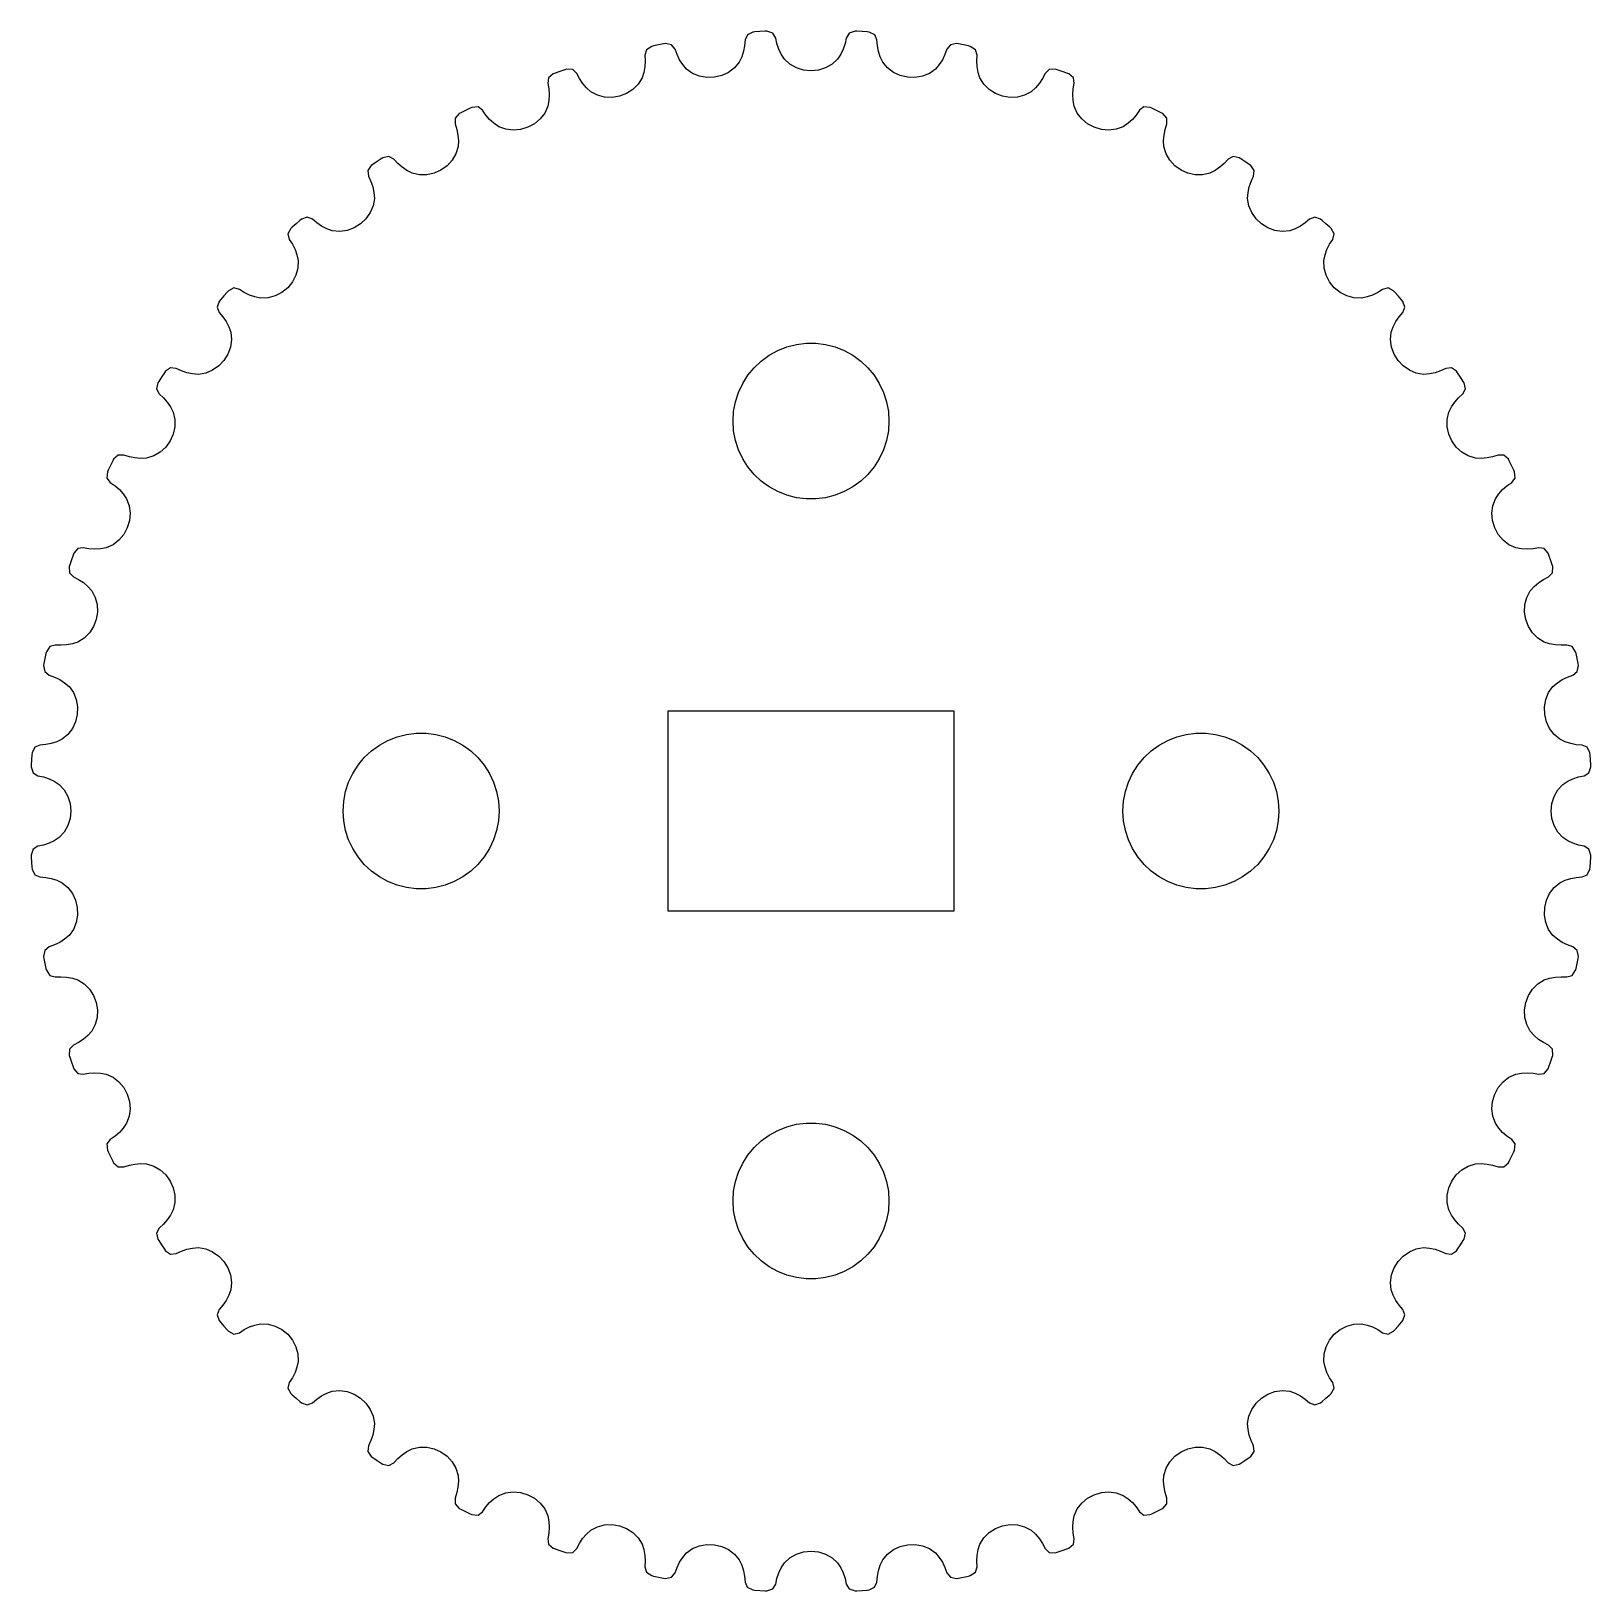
# Model space of a CAD drawing. Header units: metres. Extents: x -15 to 15, y 95 to 125.
import ezdxf

# ---------------------------------------------------------------- set-up
doc = ezdxf.new("R2010")
doc.units = ezdxf.units.M

msp = doc.modelspace()

# ---------------------------------------------------------------- linework, layer by layer
for p, q in [((-1.26839, 124.832), (-1.27646, 124.722)), ((-1.2247, 124.932), (-1.26839, 124.832)), ((-1.11827, 124.983), (-1.2247, 124.932)), ((-1.08076, 124.986), (-1.11827, 124.983)), ((-0.982666, 124.993), (-1.08076, 124.986)), ((-0.884521, 124.999), (-0.982666, 124.993)), ((-0.84697, 125.001), (-0.884521, 124.999)), ((-0.734589, 124.964), (-0.84697, 125.001)), ((-0.678375, 124.87), (-0.734589, 124.964)), ((-0.655991, 124.763), (-0.678375, 124.87)), ((0.678375, 124.87), (0.656052, 124.763)), ((0.734741, 124.964), (0.678375, 124.87)), ((0.84697, 125.001), (0.734741, 124.964)), ((0.884521, 124.999), (0.84697, 125.001)), ((0.982666, 124.993), (0.884521, 124.999)), ((1.08076, 124.986), (0.982666, 124.993)), ((1.11827, 124.983), (1.08076, 124.986)), ((1.22484, 124.932), (1.11827, 124.983)), ((1.26839, 124.832), (1.22484, 124.932)), ((1.2765, 124.722), (1.26839, 124.832)), ((-3.16319, 124.644), (-3.19348, 124.539)), ((-3.19348, 124.539), (-3.18712, 124.429)), ((-3.06439, 124.709), (-3.16319, 124.644)), ((-3.02759, 124.717), (-3.06439, 124.709)), ((-2.9312, 124.736), (-3.02759, 124.717)), ((-2.83469, 124.755), (-2.9312, 124.736)), ((-2.79773, 124.762), (-2.83469, 124.755)), ((-2.68147, 124.74), (-2.79773, 124.762)), ((-2.61356, 124.655), (-2.68147, 124.74)), ((-2.57729, 124.551), (-2.61356, 124.655)), ((-2.52832, 124.452), (-2.57729, 124.551)), ((-1.29799, 124.614), (-1.33263, 124.507)), ((-1.27646, 124.722), (-1.29799, 124.614)), ((-0.620392, 124.658), (-0.655991, 124.763)), ((-0.572189, 124.557), (-0.620392, 124.658)), ((-0.511993, 124.461), (-0.572189, 124.557)), ((0.572357, 124.557), (0.511993, 124.461)), ((0.620544, 124.658), (0.572357, 124.557)), ((0.656052, 124.763), (0.620544, 124.658)), ((1.29814, 124.613), (1.2765, 124.722)), ((1.33279, 124.507), (1.29814, 124.613)), ((2.57733, 124.551), (2.52847, 124.452)), ((2.61356, 124.655), (2.57733, 124.551)), ((2.68161, 124.74), (2.61356, 124.655)), ((2.79773, 124.762), (2.68161, 124.74)), ((2.83469, 124.755), (2.79773, 124.762)), ((2.9312, 124.736), (2.83469, 124.755)), ((3.02759, 124.717), (2.9312, 124.736)), ((3.06439, 124.709), (3.02759, 124.717)), ((3.16333, 124.644), (3.06439, 124.709)), ((3.19348, 124.539), (3.16333, 124.644)), ((3.18718, 124.429), (3.19348, 124.539)), ((-4.82957, 124.227), (-4.92259, 124.196)), ((-4.73636, 124.259), (-4.82957, 124.227)), ((-4.70062, 124.271), (-4.73636, 124.259)), ((-4.58247, 124.264), (-4.70062, 124.271)), ((-4.50403, 124.188), (-4.58247, 124.264)), ((-3.21481, 124.209), (-3.24828, 124.101)), ((-3.19434, 124.319), (-3.21481, 124.209)), ((-3.18712, 124.429), (-3.19434, 124.319)), ((-2.46739, 124.358), (-2.52832, 124.452)), ((-2.39519, 124.271), (-2.46739, 124.358)), ((-2.27757, 124.188), (-2.39519, 124.271)), ((-1.58646, 124.208), (-1.71706, 124.148)), ((-1.47218, 124.294), (-1.58646, 124.208)), ((-1.37994, 124.404), (-1.47218, 124.294)), ((-1.33263, 124.507), (-1.37994, 124.404)), ((-0.406158, 124.364), (-0.511993, 124.461)), ((-0.281647, 124.294), (-0.406158, 124.364)), ((-0.144287, 124.251), (-0.281647, 124.294)), ((0, 124.237), (-0.144287, 124.251)), ((0.144287, 124.251), (0, 124.237)), ((0.281647, 124.294), (0.144287, 124.251)), ((0.406158, 124.364), (0.281647, 124.294)), ((0.511993, 124.461), (0.406158, 124.364)), ((1.37994, 124.404), (1.33279, 124.507)), ((1.47218, 124.294), (1.37994, 124.404)), ((1.58646, 124.208), (1.47218, 124.294)), ((1.71706, 124.148), (1.58646, 124.208)), ((2.39519, 124.271), (2.27757, 124.188)), ((2.46756, 124.358), (2.39519, 124.271)), ((2.52847, 124.452), (2.46756, 124.358)), ((3.19449, 124.319), (3.18718, 124.429)), ((3.21498, 124.209), (3.19449, 124.319)), ((3.24828, 124.101), (3.21498, 124.209)), ((4.58261, 124.264), (4.50403, 124.188)), ((4.70062, 124.271), (4.58261, 124.264)), ((4.73636, 124.259), (4.70062, 124.271)), ((4.82957, 124.227), (4.73636, 124.259)), ((4.92259, 124.196), (4.82957, 124.227)), ((-5.04756, 124.106), (-5.06392, 123.998)), ((-5.06392, 123.998), (-5.04326, 123.89)), ((-4.95808, 124.183), (-5.04756, 124.106)), ((-4.92259, 124.196), (-4.95808, 124.183)), ((-4.45447, 124.09), (-4.50403, 124.188)), ((-4.39299, 123.998), (-4.45447, 124.09)), ((-4.32037, 123.913), (-4.39299, 123.998)), ((-4.2374, 123.836), (-4.32037, 123.913)), ((-3.32536, 123.98), (-3.42743, 123.88)), ((-3.24828, 124.101), (-3.32536, 123.98)), ((-2.14494, 124.135), (-2.27757, 124.188)), ((-2.00317, 124.11), (-2.14494, 124.135)), ((-1.85823, 124.115), (-2.00317, 124.11)), ((-1.71706, 124.148), (-1.85823, 124.115)), ((1.85823, 124.115), (1.71706, 124.148)), ((2.00317, 124.11), (1.85823, 124.115)), ((2.14494, 124.135), (2.00317, 124.11)), ((2.27757, 124.188), (2.14494, 124.135)), ((3.32536, 123.98), (3.24828, 124.101)), ((3.42743, 123.88), (3.32536, 123.98)), ((4.32054, 123.913), (4.2374, 123.836)), ((4.39314, 123.998), (4.32054, 123.913)), ((4.45453, 124.09), (4.39314, 123.998)), ((4.50403, 124.188), (4.45453, 124.09)), ((4.95808, 124.183), (4.92259, 124.196)), ((5.0477, 124.106), (4.95808, 124.183)), ((5.04332, 123.89), (5.06392, 123.998)), ((5.06392, 123.998), (5.0477, 124.106)), ((-5.04201, 123.668), (-5.06104, 123.556)), ((-5.04326, 123.89), (-5.03603, 123.78)), ((-5.03603, 123.78), (-5.04201, 123.668)), ((-4.11002, 123.769), (-4.2374, 123.836)), ((-3.97153, 123.734), (-4.11002, 123.769)), ((-3.82779, 123.728), (-3.97153, 123.734)), ((-3.68468, 123.751), (-3.82779, 123.728)), ((-3.54903, 123.803), (-3.68468, 123.751)), ((-3.42743, 123.88), (-3.54903, 123.803)), ((3.54903, 123.803), (3.42743, 123.88)), ((3.68468, 123.751), (3.54903, 123.803)), ((3.82779, 123.728), (3.68468, 123.751)), ((3.97153, 123.734), (3.82779, 123.728)), ((4.11002, 123.769), (3.97153, 123.734)), ((4.2374, 123.836), (4.11002, 123.769)), ((5.03616, 123.78), (5.04332, 123.89)), ((5.04216, 123.668), (5.03616, 123.78)), ((5.06104, 123.556), (5.04216, 123.668)), ((-6.84557, 123.326), (-6.84772, 123.217)), ((-6.76695, 123.415), (-6.84557, 123.326)), ((-6.73338, 123.432), (-6.76695, 123.415)), ((-6.64532, 123.475), (-6.73338, 123.432)), ((-6.55699, 123.519), (-6.64532, 123.475)), ((-6.5231, 123.535), (-6.55699, 123.519)), ((-6.40506, 123.544), (-6.5231, 123.535)), ((-6.31743, 123.479), (-6.40506, 123.544)), ((-6.25545, 123.388), (-6.31743, 123.479)), ((-6.18251, 123.305), (-6.25545, 123.388)), ((-5.20975, 123.313), (-5.32028, 123.221)), ((-5.12163, 123.426), (-5.20975, 123.313)), ((-5.06104, 123.556), (-5.12163, 123.426)), ((5.12163, 123.426), (5.06104, 123.556)), ((5.20975, 123.313), (5.12163, 123.426)), ((5.32028, 123.221), (5.20975, 123.313)), ((6.25549, 123.388), (6.18265, 123.305)), ((6.31743, 123.479), (6.25549, 123.388)), ((6.4052, 123.544), (6.31743, 123.479)), ((6.5231, 123.535), (6.4052, 123.544)), ((6.55699, 123.519), (6.5231, 123.535)), ((6.64532, 123.475), (6.55699, 123.519)), ((6.73338, 123.432), (6.64532, 123.475)), ((6.76695, 123.415), (6.73338, 123.432)), ((6.84569, 123.326), (6.76695, 123.415)), ((6.84772, 123.217), (6.84569, 123.326)), ((-6.84772, 123.217), (-6.81311, 123.113)), ((-6.81311, 123.113), (-6.79153, 123.004)), ((-6.09944, 123.23), (-6.18251, 123.305)), ((-6.0071, 123.164), (-6.09944, 123.23)), ((-5.87213, 123.115), (-6.0071, 123.164)), ((-5.73016, 123.098), (-5.87213, 123.115)), ((-5.5869, 123.111), (-5.73016, 123.098)), ((-5.44807, 123.153), (-5.5869, 123.111)), ((-5.32028, 123.221), (-5.44807, 123.153)), ((5.44807, 123.153), (5.32028, 123.221)), ((5.5869, 123.111), (5.44807, 123.153)), ((5.73016, 123.098), (5.5869, 123.111)), ((5.87213, 123.115), (5.73016, 123.098)), ((6.0071, 123.164), (5.87213, 123.115)), ((6.09959, 123.23), (6.0071, 123.164)), ((6.18265, 123.305), (6.09959, 123.23)), ((6.79167, 123.004), (6.81316, 123.113)), ((6.81316, 123.113), (6.84772, 123.217)), ((-6.7872, 122.78), (-6.83028, 122.643)), ((-6.79153, 123.004), (-6.78291, 122.893)), ((-6.78291, 122.893), (-6.7872, 122.78)), ((6.78307, 122.893), (6.79167, 123.004)), ((6.7872, 122.78), (6.78307, 122.893)), ((6.83028, 122.643), (6.7872, 122.78)), ((-8.46002, 122.417), (-8.52644, 122.319)), ((-8.42896, 122.438), (-8.46002, 122.417)), ((-8.34737, 122.493), (-8.42896, 122.438)), ((-8.26543, 122.547), (-8.34737, 122.493)), ((-8.23395, 122.568), (-8.26543, 122.547)), ((-8.11806, 122.592), (-8.23395, 122.568)), ((-8.02272, 122.539), (-8.11806, 122.592)), ((-7.94939, 122.457), (-8.02272, 122.539)), ((-7.86623, 122.384), (-7.94939, 122.457)), ((-7.0005, 122.414), (-7.11826, 122.329)), ((-6.90292, 122.52), (-7.0005, 122.414)), ((-6.83028, 122.643), (-6.90292, 122.52)), ((6.90292, 122.52), (6.83028, 122.643)), ((7.0005, 122.414), (6.90292, 122.52)), ((7.11826, 122.329), (7.0005, 122.414)), ((7.94943, 122.457), (7.86636, 122.384)), ((8.02272, 122.539), (7.94943, 122.457)), ((8.11818, 122.592), (8.02272, 122.539)), ((8.23395, 122.568), (8.11818, 122.592)), ((8.26543, 122.547), (8.23395, 122.568)), ((8.34737, 122.493), (8.26543, 122.547)), ((8.42896, 122.438), (8.34737, 122.493)), ((8.46002, 122.417), (8.42896, 122.438)), ((8.52655, 122.319), (8.46002, 122.417)), ((-8.52644, 122.319), (-8.51434, 122.21)), ((-8.51434, 122.21), (-8.46638, 122.111)), ((-8.46638, 122.111), (-8.43085, 122.007)), ((-7.77414, 122.321), (-7.86623, 122.384)), ((-7.67401, 122.268), (-7.77414, 122.321)), ((-7.53378, 122.237), (-7.67401, 122.268)), ((-7.39076, 122.238), (-7.53378, 122.237)), ((-7.25043, 122.27), (-7.39076, 122.238)), ((-7.11826, 122.329), (-7.25043, 122.27)), ((7.25043, 122.27), (7.11826, 122.329)), ((7.39076, 122.238), (7.25043, 122.27)), ((7.53378, 122.237), (7.39076, 122.238)), ((7.67401, 122.268), (7.53378, 122.237)), ((7.77429, 122.321), (7.67401, 122.268)), ((7.86636, 122.384), (7.77429, 122.321)), ((8.43097, 122.007), (8.46643, 122.111)), ((8.46643, 122.111), (8.51434, 122.21)), ((8.51434, 122.21), (8.52655, 122.319)), ((-8.43085, 122.007), (-8.40778, 121.897)), ((-8.40778, 121.897), (-8.39723, 121.785)), ((8.39723, 121.785), (8.40791, 121.897)), ((8.40791, 121.897), (8.43097, 122.007)), ((-8.478, 121.511), (-8.56094, 121.394)), ((-8.42204, 121.643), (-8.478, 121.511)), ((-8.39723, 121.785), (-8.42204, 121.643)), ((8.42204, 121.643), (8.39723, 121.785)), ((8.478, 121.511), (8.42204, 121.643)), ((8.56094, 121.394), (8.478, 121.511)), ((-9.9803, 121.231), (-10.0083, 121.206)), ((-9.90659, 121.296), (-9.9803, 121.231)), ((-9.83243, 121.361), (-9.90659, 121.296)), ((-9.80392, 121.385), (-9.83243, 121.361)), ((-9.69215, 121.424), (-9.80392, 121.385)), ((-9.59076, 121.385), (-9.69215, 121.424)), ((-9.50731, 121.313), (-9.59076, 121.385)), ((-9.41536, 121.251), (-9.50731, 121.313)), ((-9.31583, 121.201), (-9.41536, 121.251)), ((-8.7899, 121.218), (-8.9249, 121.168)), ((-8.66664, 121.295), (-8.7899, 121.218)), ((-8.56094, 121.394), (-8.66664, 121.295)), ((8.66664, 121.295), (8.56094, 121.394)), ((8.7899, 121.218), (8.66664, 121.295)), ((8.9249, 121.168), (8.7899, 121.218)), ((9.41548, 121.251), (9.31596, 121.201)), ((9.50735, 121.313), (9.41548, 121.251)), ((9.59076, 121.385), (9.50735, 121.313)), ((9.69226, 121.424), (9.59076, 121.385)), ((9.80392, 121.385), (9.69226, 121.424)), ((9.83243, 121.361), (9.80392, 121.385)), ((9.90659, 121.296), (9.83243, 121.361)), ((9.9803, 121.231), (9.90659, 121.296)), ((10.0083, 121.206), (9.9803, 121.231)), ((-10.0083, 121.206), (-10.0614, 121.101)), ((-10.0614, 121.101), (-10.0353, 120.995)), ((-10.0353, 120.995), (-9.97481, 120.903)), ((-9.20963, 121.161), (-9.31583, 121.201)), ((-9.06651, 121.149), (-9.20963, 121.161)), ((-8.9249, 121.168), (-9.06651, 121.149)), ((9.06651, 121.149), (8.9249, 121.168)), ((9.20963, 121.161), (9.06651, 121.149)), ((9.31596, 121.201), (9.20963, 121.161)), ((9.97484, 120.903), (10.0353, 120.995)), ((10.0615, 121.1), (10.0083, 121.206)), ((10.0353, 120.995), (10.0615, 121.1)), ((-9.97481, 120.903), (-9.9259, 120.803)), ((-9.9259, 120.803), (-9.88878, 120.698)), ((-9.88878, 120.698), (-9.86359, 120.588)), ((9.86359, 120.588), (9.8889, 120.698)), ((9.8889, 120.698), (9.92603, 120.803)), ((9.92603, 120.803), (9.97484, 120.903)), ((-9.86972, 120.444), (-9.908, 120.306)), ((-9.86359, 120.588), (-9.86972, 120.444)), ((9.86972, 120.444), (9.86359, 120.588)), ((9.908, 120.306), (9.86972, 120.444)), ((-11.2061, 120.008), (-11.2312, 119.98)), ((-11.1004, 120.062), (-11.2061, 120.008)), ((-10.9947, 120.035), (-11.1004, 120.062)), ((-10.9026, 119.975), (-10.9947, 120.035)), ((-10.0667, 120.067), (-10.179, 119.975)), ((-9.9749, 120.179), (-10.0667, 120.067)), ((-9.908, 120.306), (-9.9749, 120.179)), ((9.9749, 120.179), (9.908, 120.306)), ((10.0667, 120.067), (9.9749, 120.179)), ((10.179, 119.975), (10.0667, 120.067)), ((10.9947, 120.035), (10.9026, 119.975)), ((11.1005, 120.061), (10.9947, 120.035)), ((11.2061, 120.008), (11.1005, 120.061)), ((11.2312, 119.98), (11.2061, 120.008)), ((-11.3854, 119.804), (-11.4243, 119.692)), ((-11.3609, 119.832), (-11.3854, 119.804)), ((-11.2963, 119.907), (-11.3609, 119.832)), ((-11.2312, 119.98), (-11.2963, 119.907)), ((-10.8034, 119.926), (-10.9026, 119.975)), ((-10.6981, 119.889), (-10.8034, 119.926)), ((-10.5877, 119.864), (-10.6981, 119.889)), ((-10.4441, 119.87), (-10.5877, 119.864)), ((-10.3063, 119.908), (-10.4441, 119.87)), ((-10.179, 119.975), (-10.3063, 119.908)), ((10.3063, 119.908), (10.179, 119.975)), ((10.4441, 119.87), (10.3063, 119.908)), ((10.5877, 119.864), (10.4441, 119.87)), ((10.6982, 119.889), (10.5877, 119.864)), ((10.8035, 119.926), (10.6982, 119.889)), ((10.9026, 119.975), (10.8035, 119.926)), ((11.2963, 119.907), (11.2312, 119.98)), ((11.3609, 119.832), (11.2963, 119.907)), ((11.3854, 119.804), (11.3609, 119.832)), ((11.4243, 119.692), (11.3854, 119.804)), ((-11.4243, 119.692), (-11.3845, 119.591)), ((-11.3845, 119.591), (-11.3125, 119.507)), ((-11.3125, 119.507), (-11.2511, 119.415)), ((-11.2511, 119.415), (-11.2006, 119.316)), ((11.2007, 119.316), (11.2512, 119.415)), ((11.2512, 119.415), (11.3126, 119.507)), ((11.3126, 119.507), (11.3845, 119.591)), ((11.3845, 119.591), (11.4243, 119.692)), ((-11.2006, 119.316), (-11.1612, 119.21)), ((-11.1612, 119.21), (-11.1485, 119.067)), ((11.1485, 119.067), (11.1612, 119.21)), ((11.1612, 119.21), (11.2007, 119.316)), ((-11.1685, 118.925), (-11.2182, 118.79)), ((-11.1485, 119.067), (-11.1685, 118.925)), ((-0.803726, 118.766), (-0.638657, 118.857)), ((-0.638657, 118.857), (-0.463516, 118.927)), ((-0.463516, 118.927), (-0.281067, 118.973)), ((-0.281067, 118.973), (-0.094177, 118.997)), ((-0.094177, 118.997), (0.094177, 118.997)), ((0.094177, 118.997), (0.281067, 118.973)), ((0.281067, 118.973), (0.463516, 118.927)), ((0.463516, 118.927), (0.638657, 118.857)), ((0.638657, 118.857), (0.803726, 118.766)), ((11.1685, 118.925), (11.1485, 119.067)), ((11.2182, 118.79), (11.1685, 118.925)), ((-12.3187, 118.527), (-12.4166, 118.46)), ((-12.2105, 118.514), (-12.3187, 118.527)), ((-12.1113, 118.466), (-12.2105, 118.514)), ((-11.3939, 118.561), (-11.5114, 118.478)), ((-11.2946, 118.667), (-11.3939, 118.561)), ((-11.2182, 118.79), (-11.2946, 118.667)), ((-1.21352, 118.382), (-1.09344, 118.527)), ((-1.09344, 118.527), (-0.956131, 118.656)), ((-0.956131, 118.656), (-0.803726, 118.766)), ((0.803726, 118.766), (0.956131, 118.656)), ((0.956131, 118.656), (1.09344, 118.527)), ((1.09344, 118.527), (1.21352, 118.382)), ((11.2946, 118.667), (11.2182, 118.79)), ((11.3939, 118.561), (11.2946, 118.667)), ((11.5114, 118.478), (11.3939, 118.561)), ((12.2105, 118.514), (12.1113, 118.466)), ((12.3188, 118.526), (12.2105, 118.514)), ((12.4166, 118.46), (12.3188, 118.526)), ((-12.5677, 118.234), (-12.5916, 118.118)), ((-12.5471, 118.265), (-12.5677, 118.234)), ((-12.4927, 118.347), (-12.5471, 118.265)), ((-12.4378, 118.429), (-12.4927, 118.347)), ((-12.4166, 118.46), (-12.4378, 118.429)), ((-12.0066, 118.431), (-12.1113, 118.466)), ((-11.8973, 118.408), (-12.0066, 118.431)), ((-11.7845, 118.397), (-11.8973, 118.408)), ((-11.643, 118.422), (-11.7845, 118.397)), ((-11.5114, 118.478), (-11.643, 118.422)), ((-1.39465, 118.052), (-1.31445, 118.223)), ((-1.31445, 118.223), (-1.21352, 118.382)), ((1.21352, 118.382), (1.31445, 118.223)), ((1.31445, 118.223), (1.39465, 118.052)), ((11.643, 118.422), (11.5114, 118.478)), ((11.7845, 118.397), (11.643, 118.422)), ((11.8974, 118.408), (11.7845, 118.397)), ((12.0067, 118.431), (11.8974, 118.408)), ((12.1113, 118.466), (12.0067, 118.431)), ((12.4378, 118.429), (12.4166, 118.46)), ((12.4927, 118.347), (12.4378, 118.429)), ((12.5471, 118.265), (12.4927, 118.347)), ((12.5677, 118.234), (12.5471, 118.265)), ((12.5917, 118.118), (12.5677, 118.234)), ((-12.5916, 118.118), (-12.539, 118.023)), ((-12.539, 118.023), (-12.4567, 117.949)), ((-12.4567, 117.949), (-12.3839, 117.866)), ((-1.45287, 117.873), (-1.39465, 118.052)), ((1.39465, 118.052), (1.45287, 117.873)), ((12.3839, 117.866), (12.4567, 117.949)), ((12.4567, 117.949), (12.539, 118.023)), ((12.539, 118.023), (12.5917, 118.118)), ((-12.3839, 117.866), (-12.3207, 117.774)), ((-12.3207, 117.774), (-12.2678, 117.674)), ((-12.2678, 117.674), (-12.2366, 117.534)), ((-1.5, 117.5), (-1.48816, 117.688)), ((-1.48816, 117.688), (-1.45287, 117.873)), ((1.45287, 117.873), (1.48816, 117.688)), ((1.48816, 117.688), (1.5, 117.5)), ((12.2366, 117.534), (12.2678, 117.674)), ((12.2678, 117.674), (12.3208, 117.774)), ((12.3208, 117.774), (12.3839, 117.866)), ((-12.2379, 117.391), (-12.2695, 117.25)), ((-12.2366, 117.534), (-12.2379, 117.391)), ((-1.48816, 117.312), (-1.5, 117.5)), ((-1.45287, 117.127), (-1.48816, 117.312)), ((1.48816, 117.312), (1.45287, 117.127)), ((1.5, 117.5), (1.48816, 117.312)), ((12.2379, 117.391), (12.2366, 117.534)), ((12.2695, 117.25), (12.2379, 117.391)), ((-12.3292, 117.118), (-12.4138, 117.001)), ((-12.2695, 117.25), (-12.3292, 117.118)), ((-1.39465, 116.948), (-1.45287, 117.127)), ((1.45287, 117.127), (1.39465, 116.948)), ((12.3292, 117.118), (12.2695, 117.25)), ((12.4138, 117.001), (12.3292, 117.118)), ((-13.4316, 116.733), (-13.4754, 116.645)), ((-13.4146, 116.767), (-13.4316, 116.733)), ((-13.3263, 116.846), (-13.4146, 116.767)), ((-13.2174, 116.848), (-13.3263, 116.846)), ((-13.1127, 116.813), (-13.2174, 116.848)), ((-13.0043, 116.792), (-13.1127, 116.813)), ((-12.893, 116.783), (-13.0043, 116.792)), ((-12.7798, 116.787), (-12.893, 116.783)), ((-12.6427, 116.83), (-12.7798, 116.787)), ((-12.5195, 116.903), (-12.6427, 116.83)), ((-12.4138, 117.001), (-12.5195, 116.903)), ((-1.31445, 116.777), (-1.39465, 116.948)), ((-1.21352, 116.618), (-1.31445, 116.777)), ((1.31445, 116.777), (1.21352, 116.618)), ((1.39465, 116.948), (1.31445, 116.777)), ((12.5195, 116.903), (12.4138, 117.001)), ((12.6427, 116.83), (12.5195, 116.903)), ((12.7798, 116.787), (12.6427, 116.83)), ((12.8931, 116.783), (12.7798, 116.787)), ((13.0044, 116.792), (12.8931, 116.783)), ((13.1128, 116.813), (13.0044, 116.792)), ((13.2174, 116.848), (13.1128, 116.813)), ((13.3264, 116.846), (13.2174, 116.848)), ((13.4146, 116.767), (13.3264, 116.846)), ((13.4316, 116.733), (13.4146, 116.767)), ((13.4754, 116.645), (13.4316, 116.733)), ((-13.5349, 116.523), (-13.5435, 116.405)), ((-13.5186, 116.557), (-13.5349, 116.523)), ((-13.4754, 116.645), (-13.5186, 116.557)), ((-1.09344, 116.473), (-1.21352, 116.618)), ((-0.956131, 116.344), (-1.09344, 116.473)), ((1.09344, 116.473), (0.956131, 116.344)), ((1.21352, 116.618), (1.09344, 116.473)), ((13.5186, 116.557), (13.4754, 116.645)), ((13.5349, 116.523), (13.5186, 116.557)), ((13.5436, 116.405), (13.5349, 116.523)), ((-13.5435, 116.405), (-13.4789, 116.317)), ((-13.4789, 116.317), (-13.3878, 116.255)), ((-13.3878, 116.255), (-13.3047, 116.183)), ((-13.3047, 116.183), (-13.2301, 116.1)), ((-0.803726, 116.234), (-0.956131, 116.344)), ((-0.638657, 116.143), (-0.803726, 116.234)), ((-0.463516, 116.073), (-0.638657, 116.143)), ((0.638657, 116.143), (0.463516, 116.073)), ((0.803726, 116.234), (0.638657, 116.143)), ((0.956131, 116.344), (0.803726, 116.234)), ((13.2301, 116.099), (13.3047, 116.183)), ((13.3047, 116.183), (13.3878, 116.255)), ((13.3878, 116.255), (13.4789, 116.317)), ((13.4789, 116.317), (13.5436, 116.405)), ((-13.2301, 116.1), (-13.1645, 116.007)), ((-13.1645, 116.007), (-13.1152, 115.872)), ((-13.1152, 115.872), (-13.0979, 115.73)), ((-0.281067, 116.027), (-0.463516, 116.073)), ((-0.094177, 116.003), (-0.281067, 116.027)), ((0.094177, 116.003), (-0.094177, 116.003)), ((0.281067, 116.027), (0.094177, 116.003)), ((0.463516, 116.073), (0.281067, 116.027)), ((13.0979, 115.73), (13.1152, 115.872)), ((13.1152, 115.872), (13.1645, 116.007)), ((13.1645, 116.007), (13.2301, 116.099)), ((-13.1109, 115.587), (-13.1528, 115.448)), ((-13.0979, 115.73), (-13.1109, 115.587)), ((13.1109, 115.587), (13.0979, 115.73)), ((13.1528, 115.448), (13.1109, 115.587)), ((-13.3134, 115.21), (-13.4261, 115.122)), ((-13.2214, 115.32), (-13.3134, 115.21)), ((-13.1528, 115.448), (-13.2214, 115.32)), ((13.2214, 115.32), (13.1528, 115.448)), ((13.3134, 115.21), (13.2214, 115.32)), ((13.4261, 115.122), (13.3134, 115.21)), ((-14.1956, 114.923), (-14.2275, 114.83)), ((-14.1832, 114.958), (-14.1956, 114.923)), ((-14.1058, 115.048), (-14.1832, 114.958)), ((-13.9981, 115.064), (-14.1058, 115.048)), ((-13.8899, 115.043), (-13.9981, 115.064)), ((-13.7796, 115.036), (-13.8899, 115.043)), ((-13.6681, 115.042), (-13.7796, 115.036)), ((-13.5564, 115.061), (-13.6681, 115.042)), ((-13.4261, 115.122), (-13.5564, 115.061)), ((13.5564, 115.061), (13.4261, 115.122)), ((13.6682, 115.042), (13.5564, 115.061)), ((13.7796, 115.036), (13.6682, 115.042)), ((13.8899, 115.043), (13.7796, 115.036)), ((13.9981, 115.064), (13.8899, 115.043)), ((14.1059, 115.048), (13.9981, 115.064)), ((14.1832, 114.958), (14.1059, 115.048)), ((14.1956, 114.923), (14.1832, 114.958)), ((14.2275, 114.83), (14.1956, 114.923)), ((-14.2588, 114.736), (-14.2705, 114.701)), ((-14.2705, 114.701), (-14.2637, 114.583)), ((-14.2275, 114.83), (-14.2588, 114.736)), ((14.2588, 114.736), (14.2275, 114.83)), ((14.2705, 114.701), (14.2588, 114.736)), ((14.2637, 114.582), (14.2705, 114.701)), ((-14.2637, 114.583), (-14.1882, 114.504)), ((-14.1882, 114.504), (-14.0897, 114.455)), ((-14.0897, 114.455), (-13.9978, 114.393)), ((-13.9978, 114.393), (-13.9131, 114.321)), ((-13.9131, 114.321), (-13.836, 114.237)), ((13.836, 114.237), (13.9131, 114.32)), ((13.9131, 114.32), (13.9979, 114.393)), ((13.9979, 114.393), (14.0898, 114.454)), ((14.0898, 114.454), (14.1882, 114.504)), ((14.1882, 114.504), (14.2637, 114.582)), ((-13.836, 114.237), (-13.7695, 114.11)), ((-13.7695, 114.11), (-13.7337, 113.972)), ((13.7337, 113.972), (13.7695, 114.11)), ((13.7695, 114.11), (13.836, 114.237)), ((-13.728, 113.828), (-13.7514, 113.685)), ((-13.7337, 113.972), (-13.728, 113.828)), ((13.728, 113.828), (13.7337, 113.972)), ((13.7514, 113.685), (13.728, 113.828)), ((-13.8795, 113.427), (-13.9797, 113.325)), ((-13.8027, 113.549), (-13.8795, 113.427)), ((-13.7514, 113.685), (-13.8027, 113.549)), ((13.8027, 113.549), (13.7514, 113.685)), ((13.8795, 113.427), (13.8027, 113.549)), ((13.9797, 113.325), (13.8795, 113.427)), ((-14.644, 113.163), (-14.709, 113.064)), ((-14.5393, 113.193), (-14.644, 113.163)), ((-14.4293, 113.187), (-14.5393, 113.193)), ((-14.319, 113.194), (-14.4293, 113.187)), ((-14.2093, 113.215), (-14.319, 113.194)), ((-14.101, 113.248), (-14.2093, 113.215)), ((-13.9797, 113.325), (-14.101, 113.248)), ((14.101, 113.248), (13.9797, 113.325)), ((14.2093, 113.215), (14.101, 113.248)), ((14.3191, 113.194), (14.2093, 113.215)), ((14.4293, 113.187), (14.3191, 113.194)), ((14.5393, 113.193), (14.4293, 113.187)), ((14.644, 113.163), (14.5393, 113.193)), ((14.709, 113.064), (14.644, 113.163)), ((-14.755, 112.835), (-14.762, 112.798)), ((-14.7362, 112.931), (-14.755, 112.835)), ((-14.7167, 113.028), (-14.7362, 112.931)), ((-14.709, 113.064), (-14.7167, 113.028)), ((14.7167, 113.028), (14.709, 113.064)), ((14.7362, 112.931), (14.7167, 113.028)), ((14.755, 112.835), (14.7362, 112.931)), ((14.762, 112.798), (14.755, 112.835)), ((-14.762, 112.798), (-14.7398, 112.682)), ((-14.7398, 112.682), (-14.6547, 112.614)), ((-14.6547, 112.614), (-14.5506, 112.577)), ((-14.5506, 112.577), (-14.4515, 112.528)), ((-14.4515, 112.528), (-14.358, 112.468)), ((14.358, 112.467), (14.4515, 112.528)), ((14.4515, 112.528), (14.5506, 112.577)), ((14.5506, 112.577), (14.6547, 112.614)), ((14.6547, 112.614), (14.7399, 112.681)), ((14.7399, 112.681), (14.762, 112.798)), ((-14.358, 112.468), (-14.2707, 112.395)), ((-14.2707, 112.395), (-14.1882, 112.278)), ((-14.1882, 112.278), (-14.1346, 112.145)), ((14.1346, 112.145), (14.1882, 112.278)), ((14.1882, 112.278), (14.2707, 112.395)), ((14.2707, 112.395), (14.358, 112.467)), ((-14.1346, 112.145), (-14.1102, 112.003)), ((-14.1102, 112.003), (-14.1147, 111.858)), ((-2.75, 108.075), (-2.75, 111.925)), ((-2.75, 111.925), (2.75, 111.925)), ((2.75, 111.925), (2.75, 108.075)), ((14.1102, 112.003), (14.1346, 112.145)), ((14.1147, 111.858), (14.1102, 112.003)), ((-14.1479, 111.717), (-14.2082, 111.586)), ((-14.1147, 111.858), (-14.1479, 111.717)), ((14.1479, 111.717), (14.1147, 111.858)), ((14.2082, 111.586), (14.1479, 111.717)), ((-14.5074, 111.333), (-14.6135, 111.298)), ((-14.4043, 111.38), (-14.5074, 111.333)), ((-14.2942, 111.472), (-14.4043, 111.38)), ((-14.2082, 111.586), (-14.2942, 111.472)), ((-8.30373, 111.266), (-8.13866, 111.357)), ((-8.13866, 111.357), (-7.96352, 111.427)), ((-7.96352, 111.427), (-7.78107, 111.473)), ((-7.78107, 111.473), (-7.59418, 111.497)), ((-7.59418, 111.497), (-7.40581, 111.497)), ((-7.40581, 111.497), (-7.21892, 111.473)), ((-7.21892, 111.473), (-7.03647, 111.427)), ((-7.03647, 111.427), (-6.86133, 111.357)), ((-6.86133, 111.357), (-6.69626, 111.266)), ((6.69626, 111.266), (6.86133, 111.357)), ((6.86133, 111.357), (7.03647, 111.427)), ((7.03647, 111.427), (7.21892, 111.473)), ((7.21892, 111.473), (7.40581, 111.497)), ((7.40581, 111.497), (7.59418, 111.497)), ((7.59418, 111.497), (7.78107, 111.473)), ((7.78107, 111.473), (7.96352, 111.427)), ((7.96352, 111.427), (8.13866, 111.357)), ((8.13866, 111.357), (8.30373, 111.266)), ((14.2942, 111.472), (14.2082, 111.586)), ((14.4043, 111.38), (14.2942, 111.472)), ((14.5074, 111.333), (14.4043, 111.38)), ((14.6135, 111.298), (14.5074, 111.333)), ((-14.9859, 111.081), (-14.9927, 110.983)), ((-14.9831, 111.118), (-14.9859, 111.081)), ((-14.9316, 111.225), (-14.9831, 111.118)), ((-14.8318, 111.268), (-14.9316, 111.225)), ((-14.7219, 111.277), (-14.8318, 111.268)), ((-14.6135, 111.298), (-14.7219, 111.277)), ((-8.71352, 110.882), (-8.59344, 111.027)), ((-8.59344, 111.027), (-8.45613, 111.156)), ((-8.45613, 111.156), (-8.30373, 111.266)), ((-6.69626, 111.266), (-6.54385, 111.156)), ((-6.54385, 111.156), (-6.40654, 111.027)), ((-6.40654, 111.027), (-6.28647, 110.882)), ((6.28647, 110.882), (6.40654, 111.027)), ((6.40654, 111.027), (6.54385, 111.156)), ((6.54385, 111.156), (6.69626, 111.266)), ((8.30373, 111.266), (8.45613, 111.156)), ((8.45613, 111.156), (8.59344, 111.027)), ((8.59344, 111.027), (8.71352, 110.882)), ((14.7219, 111.276), (14.6135, 111.298)), ((14.8318, 111.268), (14.7219, 111.276)), ((14.9316, 111.225), (14.8318, 111.268)), ((14.9831, 111.118), (14.9316, 111.225)), ((14.9859, 111.081), (14.9831, 111.118)), ((14.9927, 110.983), (14.9859, 111.081)), ((-14.9988, 110.885), (-15.0009, 110.847)), ((-15.0009, 110.847), (-14.9638, 110.735)), ((-14.9927, 110.983), (-14.9988, 110.885)), ((-14.9638, 110.735), (-14.8705, 110.678)), ((-8.89465, 110.552), (-8.81445, 110.723)), ((-8.81445, 110.723), (-8.71352, 110.882)), ((-6.28647, 110.882), (-6.18553, 110.723)), ((-6.18553, 110.723), (-6.10533, 110.552)), ((6.10533, 110.552), (6.18553, 110.723)), ((6.18553, 110.723), (6.28647, 110.882)), ((8.71352, 110.882), (8.81445, 110.723)), ((8.81445, 110.723), (8.89465, 110.552)), ((14.8705, 110.678), (14.9638, 110.735)), ((14.9638, 110.735), (15.0009, 110.847)), ((14.9988, 110.885), (14.9927, 110.983)), ((15.0009, 110.847), (14.9988, 110.885)), ((-14.8705, 110.678), (-14.7626, 110.656)), ((-14.7626, 110.656), (-14.6579, 110.621)), ((-14.6579, 110.621), (-14.5572, 110.572)), ((-14.5572, 110.572), (-14.4612, 110.512)), ((-14.4612, 110.512), (-14.3641, 110.406)), ((-8.95287, 110.373), (-8.89465, 110.552)), ((-6.10533, 110.552), (-6.04712, 110.373)), ((6.04712, 110.373), (6.10533, 110.552)), ((8.89465, 110.552), (8.95287, 110.373)), ((14.3641, 110.406), (14.4612, 110.512)), ((14.4612, 110.512), (14.5572, 110.572)), ((14.5572, 110.572), (14.6579, 110.62)), ((14.6579, 110.62), (14.7626, 110.656)), ((14.7626, 110.656), (14.8705, 110.678)), ((-14.3641, 110.406), (-14.2937, 110.282)), ((-14.2937, 110.282), (-14.2509, 110.144)), ((-14.2509, 110.144), (-14.2365, 110)), ((-9, 110), (-8.98816, 110.188)), ((-8.98816, 110.188), (-8.95287, 110.373)), ((-6.04712, 110.373), (-6.01183, 110.188)), ((-6.01183, 110.188), (-6, 110)), ((6, 110), (6.01183, 110.188)), ((6.01183, 110.188), (6.04712, 110.373)), ((8.95287, 110.373), (8.98816, 110.188)), ((8.98816, 110.188), (9, 110)), ((14.2365, 110), (14.2509, 110.144)), ((14.2509, 110.144), (14.2937, 110.282)), ((14.2937, 110.282), (14.3641, 110.406)), ((-14.2509, 109.856), (-14.2937, 109.718)), ((-14.2365, 110), (-14.2509, 109.856)), ((-8.98816, 109.812), (-9, 110)), ((-8.95287, 109.627), (-8.98816, 109.812)), ((-6.01183, 109.812), (-6.04712, 109.627)), ((-6, 110), (-6.01183, 109.812)), ((6.01183, 109.812), (6, 110)), ((6.04712, 109.627), (6.01183, 109.812)), ((8.98816, 109.812), (8.95287, 109.627)), ((9, 110), (8.98816, 109.812)), ((14.2509, 109.856), (14.2365, 110)), ((14.2937, 109.718), (14.2509, 109.856)), ((-14.3641, 109.594), (-14.4612, 109.488)), ((-14.2937, 109.718), (-14.3641, 109.594)), ((-8.89465, 109.448), (-8.95287, 109.627)), ((-6.04712, 109.627), (-6.10533, 109.448)), ((6.10533, 109.448), (6.04712, 109.627)), ((8.95287, 109.627), (8.89465, 109.448)), ((14.3641, 109.594), (14.2937, 109.718)), ((14.4612, 109.488), (14.3641, 109.594)), ((-14.9638, 109.265), (-15.0009, 109.153)), ((-14.8705, 109.322), (-14.9638, 109.265)), ((-14.7626, 109.344), (-14.8705, 109.322)), ((-14.6579, 109.38), (-14.7626, 109.344)), ((-14.5572, 109.428), (-14.6579, 109.38)), ((-14.4612, 109.488), (-14.5572, 109.428)), ((-8.81445, 109.277), (-8.89465, 109.448)), ((-8.71352, 109.118), (-8.81445, 109.277)), ((-6.18553, 109.277), (-6.28647, 109.118)), ((-6.10533, 109.448), (-6.18553, 109.277)), ((6.18553, 109.277), (6.10533, 109.448)), ((6.28647, 109.118), (6.18553, 109.277)), ((8.81445, 109.277), (8.71352, 109.118)), ((8.89465, 109.448), (8.81445, 109.277)), ((14.5572, 109.428), (14.4612, 109.488)), ((14.6579, 109.379), (14.5572, 109.428)), ((14.7626, 109.344), (14.6579, 109.379)), ((14.8705, 109.322), (14.7626, 109.344)), ((14.9638, 109.265), (14.8705, 109.322)), ((15.0009, 109.153), (14.9638, 109.265)), ((-15.0009, 109.153), (-14.9988, 109.115)), ((-14.9988, 109.115), (-14.9927, 109.017)), ((-14.9927, 109.017), (-14.9859, 108.919)), ((-14.9859, 108.919), (-14.9831, 108.882)), ((-8.59344, 108.973), (-8.71352, 109.118)), ((-8.45613, 108.844), (-8.59344, 108.973)), ((-6.40654, 108.973), (-6.54385, 108.844)), ((-6.28647, 109.118), (-6.40654, 108.973)), ((6.40654, 108.973), (6.28647, 109.118)), ((6.54385, 108.844), (6.40654, 108.973)), ((8.59344, 108.973), (8.45613, 108.844)), ((8.71352, 109.118), (8.59344, 108.973)), ((14.9831, 108.882), (14.9859, 108.919)), ((14.9859, 108.919), (14.9927, 109.017)), ((14.9927, 109.017), (14.9988, 109.115)), ((14.9988, 109.115), (15.0009, 109.153)), ((-14.9831, 108.882), (-14.9316, 108.775)), ((-14.9316, 108.775), (-14.8318, 108.732)), ((-14.8318, 108.732), (-14.7219, 108.724)), ((-14.7219, 108.724), (-14.6135, 108.702)), ((-14.6135, 108.702), (-14.5074, 108.667)), ((-14.5074, 108.667), (-14.4043, 108.62)), ((-14.4043, 108.62), (-14.2942, 108.528)), ((-8.30373, 108.734), (-8.45613, 108.844)), ((-8.13866, 108.643), (-8.30373, 108.734)), ((-7.96352, 108.573), (-8.13866, 108.643)), ((-6.86133, 108.643), (-7.03647, 108.573)), ((-6.69626, 108.734), (-6.86133, 108.643)), ((-6.54385, 108.844), (-6.69626, 108.734)), ((6.69626, 108.734), (6.54385, 108.844)), ((6.86133, 108.643), (6.69626, 108.734)), ((7.03647, 108.573), (6.86133, 108.643)), ((8.13866, 108.643), (7.96352, 108.573)), ((8.30373, 108.734), (8.13866, 108.643)), ((8.45613, 108.844), (8.30373, 108.734)), ((14.2942, 108.528), (14.4043, 108.62)), ((14.4043, 108.62), (14.5074, 108.667)), ((14.5074, 108.667), (14.6135, 108.702)), ((14.6135, 108.702), (14.7219, 108.723)), ((14.7219, 108.723), (14.8318, 108.732)), ((14.8318, 108.732), (14.9316, 108.775)), ((14.9316, 108.775), (14.9831, 108.882)), ((-14.2942, 108.528), (-14.2082, 108.414)), ((-14.2082, 108.414), (-14.1479, 108.283)), ((-7.78107, 108.527), (-7.96352, 108.573)), ((-7.59418, 108.503), (-7.78107, 108.527)), ((-7.40581, 108.503), (-7.59418, 108.503)), ((-7.21892, 108.527), (-7.40581, 108.503)), ((-7.03647, 108.573), (-7.21892, 108.527)), ((7.21892, 108.527), (7.03647, 108.573)), ((7.40581, 108.503), (7.21892, 108.527)), ((7.59418, 108.503), (7.40581, 108.503)), ((7.78107, 108.527), (7.59418, 108.503)), ((7.96352, 108.573), (7.78107, 108.527)), ((14.1479, 108.283), (14.2082, 108.414)), ((14.2082, 108.414), (14.2942, 108.528)), ((-14.1479, 108.283), (-14.1147, 108.142)), ((-14.1147, 108.142), (-14.1102, 107.997)), ((2.75, 108.075), (-2.75, 108.075)), ((14.1102, 107.997), (14.1147, 108.142)), ((14.1147, 108.142), (14.1479, 108.283)), ((-14.1882, 107.722), (-14.2707, 107.605)), ((-14.1346, 107.855), (-14.1882, 107.722)), ((-14.1102, 107.997), (-14.1346, 107.855)), ((14.1346, 107.855), (14.1102, 107.997)), ((14.1882, 107.722), (14.1346, 107.855)), ((14.2707, 107.605), (14.1882, 107.722)), ((-14.5506, 107.423), (-14.6547, 107.386)), ((-14.4515, 107.472), (-14.5506, 107.423)), ((-14.358, 107.533), (-14.4515, 107.472)), ((-14.2707, 107.605), (-14.358, 107.533)), ((14.358, 107.532), (14.2707, 107.605)), ((14.4515, 107.472), (14.358, 107.532)), ((14.5506, 107.423), (14.4515, 107.472)), ((14.6547, 107.386), (14.5506, 107.423)), ((-14.7399, 107.319), (-14.762, 107.202)), ((-14.762, 107.202), (-14.755, 107.165)), ((-14.755, 107.165), (-14.7362, 107.069)), ((-14.6547, 107.386), (-14.7399, 107.319)), ((14.7398, 107.318), (14.6547, 107.386)), ((14.7362, 107.069), (14.755, 107.165)), ((14.762, 107.202), (14.7398, 107.318)), ((14.755, 107.165), (14.762, 107.202)), ((-14.7362, 107.069), (-14.7167, 106.972)), ((-14.7167, 106.972), (-14.709, 106.936)), ((-14.709, 106.936), (-14.644, 106.837)), ((-14.644, 106.837), (-14.5393, 106.807)), ((-14.5393, 106.807), (-14.4293, 106.813)), ((-14.4293, 106.813), (-14.3191, 106.806)), ((14.319, 106.806), (14.4293, 106.813)), ((14.4293, 106.813), (14.5393, 106.807)), ((14.5393, 106.807), (14.644, 106.837)), ((14.644, 106.837), (14.709, 106.936)), ((14.709, 106.936), (14.7167, 106.972)), ((14.7167, 106.972), (14.7362, 107.069)), ((-14.3191, 106.806), (-14.2093, 106.785)), ((-14.2093, 106.785), (-14.101, 106.752)), ((-14.101, 106.752), (-13.9797, 106.675)), ((-13.9797, 106.675), (-13.8795, 106.573)), ((-13.8795, 106.573), (-13.8027, 106.451)), ((13.8027, 106.451), (13.8795, 106.573)), ((13.8795, 106.573), (13.9797, 106.675)), ((13.9797, 106.675), (14.101, 106.752)), ((14.101, 106.752), (14.2093, 106.785)), ((14.2093, 106.785), (14.319, 106.806)), ((-13.8027, 106.451), (-13.7514, 106.315)), ((-13.7514, 106.315), (-13.728, 106.172)), ((13.728, 106.172), (13.7514, 106.315)), ((13.7514, 106.315), (13.8027, 106.451)), ((-13.7337, 106.028), (-13.7695, 105.89)), ((-13.728, 106.172), (-13.7337, 106.028)), ((13.7337, 106.028), (13.728, 106.172)), ((13.7695, 105.89), (13.7337, 106.028)), ((-13.9979, 105.607), (-14.0898, 105.546)), ((-13.9131, 105.68), (-13.9979, 105.607)), ((-13.836, 105.763), (-13.9131, 105.68)), ((-13.7695, 105.89), (-13.836, 105.763)), ((13.836, 105.763), (13.7695, 105.89)), ((13.9131, 105.679), (13.836, 105.763)), ((13.9978, 105.607), (13.9131, 105.679)), ((14.0897, 105.545), (13.9978, 105.607)), ((-14.2637, 105.418), (-14.2705, 105.299)), ((-14.1882, 105.496), (-14.2637, 105.418)), ((-14.0898, 105.546), (-14.1882, 105.496)), ((14.1882, 105.496), (14.0897, 105.545)), ((14.2637, 105.417), (14.1882, 105.496)), ((14.2705, 105.299), (14.2637, 105.417)), ((-14.2705, 105.299), (-14.2588, 105.264)), ((-14.2588, 105.264), (-14.2275, 105.17)), ((-14.2275, 105.17), (-14.1956, 105.077)), ((-14.1956, 105.077), (-14.1832, 105.042)), ((-14.1832, 105.042), (-14.1059, 104.952)), ((14.1058, 104.952), (14.1832, 105.042)), ((14.1832, 105.042), (14.1956, 105.077)), ((14.1956, 105.077), (14.2275, 105.17)), ((14.2275, 105.17), (14.2588, 105.264)), ((14.2588, 105.264), (14.2705, 105.299)), ((-14.1059, 104.952), (-13.9981, 104.936)), ((-13.9981, 104.936), (-13.8899, 104.957)), ((-13.8899, 104.957), (-13.7796, 104.964)), ((-13.7796, 104.964), (-13.6682, 104.958)), ((-13.6682, 104.958), (-13.5564, 104.939)), ((-13.5564, 104.939), (-13.4261, 104.878)), ((-13.4261, 104.878), (-13.3134, 104.79)), ((-13.3134, 104.79), (-13.2214, 104.68)), ((13.2214, 104.68), (13.3134, 104.79)), ((13.3134, 104.79), (13.4261, 104.878)), ((13.4261, 104.878), (13.5564, 104.939)), ((13.5564, 104.939), (13.6681, 104.958)), ((13.6681, 104.958), (13.7796, 104.964)), ((13.7796, 104.964), (13.8899, 104.957)), ((13.8899, 104.957), (13.9981, 104.936)), ((13.9981, 104.936), (14.1058, 104.952)), ((-13.2214, 104.68), (-13.1528, 104.552)), ((-13.1528, 104.552), (-13.1109, 104.413)), ((-13.1109, 104.413), (-13.0979, 104.27)), ((13.0979, 104.27), (13.1109, 104.413)), ((13.1109, 104.413), (13.1528, 104.552)), ((13.1528, 104.552), (13.2214, 104.68)), ((-13.1152, 104.128), (-13.1645, 103.993)), ((-13.0979, 104.27), (-13.1152, 104.128)), ((13.1152, 104.128), (13.0979, 104.27)), ((13.1645, 103.993), (13.1152, 104.128)), ((-13.3047, 103.817), (-13.3878, 103.745)), ((-13.2301, 103.901), (-13.3047, 103.817)), ((-13.1645, 103.993), (-13.2301, 103.901)), ((-0.803726, 103.766), (-0.638657, 103.857)), ((-0.638657, 103.857), (-0.463516, 103.927)), ((-0.463516, 103.927), (-0.281067, 103.973)), ((-0.281067, 103.973), (-0.094177, 103.997)), ((-0.094177, 103.997), (0.094177, 103.997)), ((0.094177, 103.997), (0.281067, 103.973)), ((0.281067, 103.973), (0.463516, 103.927)), ((0.463516, 103.927), (0.638657, 103.857)), ((0.638657, 103.857), (0.803726, 103.766)), ((13.2301, 103.9), (13.1645, 103.993)), ((13.3047, 103.817), (13.2301, 103.9)), ((13.3878, 103.745), (13.3047, 103.817)), ((-13.4789, 103.683), (-13.5436, 103.595)), ((-13.5436, 103.595), (-13.5349, 103.477)), ((-13.3878, 103.745), (-13.4789, 103.683)), ((-1.21352, 103.382), (-1.09344, 103.527)), ((-1.09344, 103.527), (-0.956131, 103.656)), ((-0.956131, 103.656), (-0.803726, 103.766)), ((0.803726, 103.766), (0.956131, 103.656)), ((0.956131, 103.656), (1.09344, 103.527)), ((1.09344, 103.527), (1.21352, 103.382)), ((13.4789, 103.683), (13.3878, 103.745)), ((13.5435, 103.595), (13.4789, 103.683)), ((13.5349, 103.477), (13.5435, 103.595)), ((-13.5349, 103.477), (-13.5186, 103.443)), ((-13.5186, 103.443), (-13.4754, 103.355)), ((-13.4754, 103.355), (-13.4316, 103.267)), ((-13.4316, 103.267), (-13.4146, 103.233)), ((-13.4146, 103.233), (-13.3264, 103.154)), ((-13.1128, 103.187), (-13.0044, 103.208)), ((-13.0044, 103.208), (-12.8931, 103.217)), ((-12.8931, 103.217), (-12.7798, 103.213)), ((-12.7798, 103.213), (-12.6427, 103.17)), ((-1.39465, 103.052), (-1.31445, 103.223)), ((-1.31445, 103.223), (-1.21352, 103.382)), ((1.21352, 103.382), (1.31445, 103.223)), ((1.31445, 103.223), (1.39465, 103.052)), ((12.6427, 103.17), (12.7798, 103.213)), ((12.7798, 103.213), (12.893, 103.217)), ((12.893, 103.217), (13.0043, 103.208)), ((13.0043, 103.208), (13.1127, 103.187)), ((13.3263, 103.154), (13.4146, 103.233)), ((13.4146, 103.233), (13.4316, 103.267)), ((13.4316, 103.267), (13.4754, 103.355)), ((13.4754, 103.355), (13.5186, 103.443)), ((13.5186, 103.443), (13.5349, 103.477)), ((-13.3264, 103.154), (-13.2174, 103.152)), ((-13.2174, 103.152), (-13.1128, 103.187)), ((-12.6427, 103.17), (-12.5195, 103.097)), ((-12.5195, 103.097), (-12.4138, 102.999)), ((-12.4138, 102.999), (-12.3292, 102.882)), ((-1.45287, 102.873), (-1.39465, 103.052)), ((1.39465, 103.052), (1.45287, 102.873)), ((12.3292, 102.882), (12.4138, 102.999)), ((12.4138, 102.999), (12.5195, 103.097)), ((12.5195, 103.097), (12.6427, 103.17)), ((13.1127, 103.187), (13.2174, 103.152)), ((13.2174, 103.152), (13.3263, 103.154)), ((-12.3292, 102.882), (-12.2695, 102.75)), ((-12.2695, 102.75), (-12.2379, 102.609)), ((-12.2379, 102.609), (-12.2366, 102.466)), ((-1.5, 102.5), (-1.48816, 102.688)), ((-1.48816, 102.688), (-1.45287, 102.873)), ((1.45287, 102.873), (1.48816, 102.688)), ((1.48816, 102.688), (1.5, 102.5)), ((12.2366, 102.466), (12.2379, 102.609)), ((12.2379, 102.609), (12.2695, 102.75)), ((12.2695, 102.75), (12.3292, 102.882)), ((-12.2678, 102.326), (-12.3208, 102.226)), ((-12.2366, 102.466), (-12.2678, 102.326)), ((-1.48816, 102.312), (-1.5, 102.5)), ((-1.45287, 102.127), (-1.48816, 102.312)), ((1.48816, 102.312), (1.45287, 102.127)), ((1.5, 102.5), (1.48816, 102.312)), ((12.2678, 102.326), (12.2366, 102.466)), ((12.3207, 102.226), (12.2678, 102.326)), ((-12.4567, 102.051), (-12.539, 101.977)), ((-12.3839, 102.134), (-12.4567, 102.051)), ((-12.3208, 102.226), (-12.3839, 102.134)), ((-1.39465, 101.948), (-1.45287, 102.127)), ((1.45287, 102.127), (1.39465, 101.948)), ((12.3839, 102.134), (12.3207, 102.226)), ((12.4567, 102.051), (12.3839, 102.134)), ((12.539, 101.977), (12.4567, 102.051)), ((-12.539, 101.977), (-12.5917, 101.882)), ((-12.5917, 101.882), (-12.5677, 101.766)), ((-12.5677, 101.766), (-12.5471, 101.735)), ((-12.5471, 101.735), (-12.4927, 101.653)), ((-1.31445, 101.777), (-1.39465, 101.948)), ((-1.21352, 101.618), (-1.31445, 101.777)), ((1.31445, 101.777), (1.21352, 101.618)), ((1.39465, 101.948), (1.31445, 101.777)), ((12.4927, 101.653), (12.5471, 101.735)), ((12.5916, 101.882), (12.539, 101.977)), ((12.5471, 101.735), (12.5677, 101.766)), ((12.5677, 101.766), (12.5916, 101.882)), ((-12.4927, 101.653), (-12.4378, 101.571)), ((-12.4378, 101.571), (-12.4166, 101.54)), ((-12.4166, 101.54), (-12.3188, 101.474)), ((-12.3188, 101.474), (-12.2105, 101.486)), ((-12.2105, 101.486), (-12.1113, 101.534)), ((-12.1113, 101.534), (-12.0067, 101.569)), ((-12.0067, 101.569), (-11.8974, 101.592)), ((-11.8974, 101.592), (-11.7845, 101.603)), ((-11.7845, 101.603), (-11.643, 101.578)), ((-11.643, 101.578), (-11.5114, 101.522)), ((-11.5114, 101.522), (-11.3939, 101.439)), ((-11.3939, 101.439), (-11.2946, 101.333)), ((-1.09344, 101.473), (-1.21352, 101.618)), ((-0.956131, 101.344), (-1.09344, 101.473)), ((1.09344, 101.473), (0.956131, 101.344)), ((1.21352, 101.618), (1.09344, 101.473)), ((11.2946, 101.333), (11.3939, 101.439)), ((11.3939, 101.439), (11.5114, 101.522)), ((11.5114, 101.522), (11.643, 101.578)), ((11.643, 101.578), (11.7845, 101.603)), ((11.7845, 101.603), (11.8973, 101.592)), ((11.8973, 101.592), (12.0066, 101.569)), ((12.0066, 101.569), (12.1113, 101.534)), ((12.1113, 101.534), (12.2105, 101.486)), ((12.2105, 101.486), (12.3187, 101.473)), ((12.3187, 101.473), (12.4166, 101.54)), ((12.4166, 101.54), (12.4378, 101.571)), ((12.4378, 101.571), (12.4927, 101.653)), ((-11.2946, 101.333), (-11.2182, 101.21)), ((-11.2182, 101.21), (-11.1685, 101.075)), ((-0.803726, 101.234), (-0.956131, 101.344)), ((-0.638657, 101.143), (-0.803726, 101.234)), ((-0.463516, 101.073), (-0.638657, 101.143)), ((0.638657, 101.143), (0.463516, 101.073)), ((0.803726, 101.234), (0.638657, 101.143)), ((0.956131, 101.344), (0.803726, 101.234)), ((11.1685, 101.075), (11.2182, 101.21)), ((11.2182, 101.21), (11.2946, 101.333)), ((-11.1685, 101.075), (-11.1485, 100.933)), ((-11.1485, 100.933), (-11.1612, 100.79)), ((-0.281067, 101.027), (-0.463516, 101.073)), ((-0.094177, 101.003), (-0.281067, 101.027)), ((0.094177, 101.003), (-0.094177, 101.003)), ((0.281067, 101.027), (0.094177, 101.003)), ((0.463516, 101.073), (0.281067, 101.027)), ((11.1485, 100.933), (11.1685, 101.075)), ((11.1612, 100.79), (11.1485, 100.933)), ((-11.2512, 100.585), (-11.3126, 100.493)), ((-11.2007, 100.684), (-11.2512, 100.585)), ((-11.1612, 100.79), (-11.2007, 100.684)), ((11.2006, 100.684), (11.1612, 100.79)), ((11.2511, 100.585), (11.2006, 100.684)), ((11.3125, 100.493), (11.2511, 100.585)), ((-11.3845, 100.409), (-11.4243, 100.308)), ((-11.4243, 100.308), (-11.3854, 100.196)), ((-11.3126, 100.493), (-11.3845, 100.409)), ((11.3845, 100.409), (11.3125, 100.493)), ((11.4243, 100.308), (11.3845, 100.409)), ((11.3854, 100.196), (11.4243, 100.308)), ((-11.3854, 100.196), (-11.3609, 100.168)), ((-11.3609, 100.168), (-11.2963, 100.093)), ((-11.2963, 100.093), (-11.2312, 100.02)), ((-11.2312, 100.02), (-11.2061, 99.9917)), ((-11.2061, 99.9917), (-11.1005, 99.9386)), ((-11.1005, 99.9386), (-10.9947, 99.9647)), ((-10.9947, 99.9647), (-10.9026, 100.025)), ((-10.9026, 100.025), (-10.8035, 100.074)), ((-10.8035, 100.074), (-10.6982, 100.111)), ((-10.6982, 100.111), (-10.5877, 100.136)), ((-10.5877, 100.136), (-10.4441, 100.13)), ((-10.4441, 100.13), (-10.3063, 100.092)), ((-10.3063, 100.092), (-10.179, 100.025)), ((-10.179, 100.025), (-10.0667, 99.9333)), ((-10.0667, 99.9333), (-9.9749, 99.821)), ((9.9749, 99.821), (10.0667, 99.9333)), ((10.0667, 99.9333), (10.179, 100.025)), ((10.179, 100.025), (10.3063, 100.092)), ((10.3063, 100.092), (10.4441, 100.13)), ((10.4441, 100.13), (10.5877, 100.136)), ((10.5877, 100.136), (10.6981, 100.111)), ((10.6981, 100.111), (10.8034, 100.074)), ((10.8034, 100.074), (10.9026, 100.025)), ((10.9026, 100.025), (10.9947, 99.9647)), ((10.9947, 99.9647), (11.1004, 99.9385)), ((11.1004, 99.9385), (11.2061, 99.9917)), ((11.2061, 99.9917), (11.2312, 100.02)), ((11.2312, 100.02), (11.2963, 100.093)), ((11.2963, 100.093), (11.3609, 100.168)), ((11.3609, 100.168), (11.3854, 100.196)), ((-9.9749, 99.821), (-9.908, 99.6937)), ((-9.908, 99.6937), (-9.86972, 99.5559)), ((9.86972, 99.5559), (9.908, 99.6937)), ((9.908, 99.6937), (9.9749, 99.821)), ((-9.86359, 99.4123), (-9.8889, 99.3019)), ((-9.86972, 99.5559), (-9.86359, 99.4123)), ((9.86359, 99.4123), (9.86972, 99.5559)), ((9.88878, 99.3018), (9.86359, 99.4123)), ((-9.97484, 99.0974), (-10.0353, 99.0053)), ((-9.92603, 99.1966), (-9.97484, 99.0974)), ((-9.8889, 99.3019), (-9.92603, 99.1966)), ((9.9259, 99.1965), (9.88878, 99.3018)), ((9.97481, 99.0974), (9.9259, 99.1965)), ((10.0353, 99.0053), (9.97481, 99.0974)), ((-10.0353, 99.0053), (-10.0615, 98.8996)), ((-10.0615, 98.8996), (-10.0083, 98.7939)), ((-10.0083, 98.7939), (-9.9803, 98.7688)), ((-9.9803, 98.7688), (-9.90659, 98.7037)), ((-9.50735, 98.6875), (-9.41548, 98.7489)), ((-9.41548, 98.7489), (-9.31596, 98.7994)), ((-9.31596, 98.7994), (-9.20963, 98.8388)), ((-9.20963, 98.8388), (-9.06651, 98.8515)), ((-9.06651, 98.8515), (-8.9249, 98.8315)), ((-8.9249, 98.8315), (-8.7899, 98.7818)), ((-8.7899, 98.7818), (-8.66664, 98.7054)), ((8.66664, 98.7054), (8.7899, 98.7818)), ((8.7899, 98.7818), (8.9249, 98.8315)), ((8.9249, 98.8315), (9.06651, 98.8515)), ((9.06651, 98.8515), (9.20963, 98.8388)), ((9.20963, 98.8388), (9.31583, 98.7993)), ((9.31583, 98.7993), (9.41536, 98.7488)), ((9.41536, 98.7488), (9.50731, 98.6874)), ((9.90659, 98.7037), (9.9803, 98.7688)), ((9.9803, 98.7688), (10.0083, 98.7939)), ((10.0083, 98.7939), (10.0614, 98.8995)), ((10.0614, 98.8995), (10.0353, 99.0053)), ((-9.90659, 98.7037), (-9.83243, 98.6391)), ((-9.83243, 98.6391), (-9.80392, 98.6146)), ((-9.80392, 98.6146), (-9.69226, 98.5757)), ((-9.69226, 98.5757), (-9.59076, 98.6155)), ((-9.59076, 98.6155), (-9.50735, 98.6875)), ((-8.66664, 98.7054), (-8.56094, 98.6061)), ((-8.56094, 98.6061), (-8.478, 98.4886)), ((-8.478, 98.4886), (-8.42204, 98.357)), ((8.42204, 98.357), (8.478, 98.4886)), ((8.478, 98.4886), (8.56094, 98.6061)), ((8.56094, 98.6061), (8.66664, 98.7054)), ((9.50731, 98.6874), (9.59076, 98.6155)), ((9.59076, 98.6155), (9.69215, 98.5757)), ((9.69215, 98.5757), (9.80392, 98.6146)), ((9.80392, 98.6146), (9.83243, 98.6391)), ((9.83243, 98.6391), (9.90659, 98.7037)), ((-8.42204, 98.357), (-8.39723, 98.2155)), ((-8.39723, 98.2155), (-8.40791, 98.1027)), ((8.39723, 98.2155), (8.42204, 98.357)), ((8.40778, 98.1026), (8.39723, 98.2155)), ((-8.46643, 97.8887), (-8.51434, 97.7895)), ((-8.43097, 97.9934), (-8.46643, 97.8887)), ((-8.40791, 98.1027), (-8.43097, 97.9934)), ((8.43085, 97.9933), (8.40778, 98.1026)), ((8.46638, 97.8887), (8.43085, 97.9933)), ((8.51434, 97.7895), (8.46638, 97.8887)), ((-8.51434, 97.7895), (-8.52655, 97.6813)), ((-8.52655, 97.6813), (-8.46002, 97.5834)), ((-8.46002, 97.5834), (-8.42896, 97.5622)), ((-8.42896, 97.5622), (-8.34737, 97.5073)), ((-8.34737, 97.5073), (-8.26543, 97.4529)), ((-8.02272, 97.461), (-7.94943, 97.5433)), ((-7.94943, 97.5433), (-7.86636, 97.6161)), ((-7.86636, 97.6161), (-7.77429, 97.6793)), ((-7.77429, 97.6793), (-7.67401, 97.7322)), ((-7.67401, 97.7322), (-7.53378, 97.7634)), ((-7.53378, 97.7634), (-7.39076, 97.7621)), ((-7.39076, 97.7621), (-7.25043, 97.7305)), ((-7.25043, 97.7305), (-7.11826, 97.6708)), ((-7.11826, 97.6708), (-7.0005, 97.5862)), ((-7.0005, 97.5862), (-6.90292, 97.4805)), ((6.90292, 97.4805), (7.0005, 97.5862)), ((7.0005, 97.5862), (7.11826, 97.6708)), ((7.11826, 97.6708), (7.25043, 97.7305)), ((7.25043, 97.7305), (7.39076, 97.7621)), ((7.39076, 97.7621), (7.53378, 97.7634)), ((7.53378, 97.7634), (7.67401, 97.7322)), ((7.67401, 97.7322), (7.77414, 97.6792)), ((7.77414, 97.6792), (7.86623, 97.6161)), ((7.86623, 97.6161), (7.94939, 97.5433)), ((7.94939, 97.5433), (8.02272, 97.461)), ((8.26543, 97.4529), (8.34737, 97.5073)), ((8.34737, 97.5073), (8.42896, 97.5622)), ((8.42896, 97.5622), (8.46002, 97.5834)), ((8.46002, 97.5834), (8.52644, 97.6812)), ((8.52644, 97.6812), (8.51434, 97.7895)), ((-8.26543, 97.4529), (-8.23395, 97.4323)), ((-8.23395, 97.4323), (-8.11818, 97.4084)), ((-8.11818, 97.4084), (-8.02272, 97.461)), ((-6.90292, 97.4805), (-6.83028, 97.3573)), ((-6.83028, 97.3573), (-6.7872, 97.2202)), ((-6.7872, 97.2202), (-6.78307, 97.107)), ((6.78291, 97.1069), (6.7872, 97.2202)), ((6.7872, 97.2202), (6.83028, 97.3573)), ((6.83028, 97.3573), (6.90292, 97.4805)), ((8.02272, 97.461), (8.11806, 97.4083)), ((8.11806, 97.4083), (8.23395, 97.4323)), ((8.23395, 97.4323), (8.26543, 97.4529)), ((-6.79167, 96.9957), (-6.81316, 96.8873)), ((-6.78307, 97.107), (-6.79167, 96.9957)), ((6.79153, 96.9956), (6.78291, 97.1069)), ((6.81311, 96.8872), (6.79153, 96.9956)), ((-6.81316, 96.8873), (-6.84772, 96.7826)), ((-6.84772, 96.7826), (-6.84569, 96.6737)), ((-6.84569, 96.6737), (-6.76695, 96.5854)), ((-6.31743, 96.5211), (-6.25549, 96.6122)), ((-6.25549, 96.6122), (-6.18265, 96.6953)), ((-6.18265, 96.6953), (-6.09959, 96.7699)), ((-6.09959, 96.7699), (-6.0071, 96.8355)), ((-6.0071, 96.8355), (-5.87213, 96.8848)), ((-5.87213, 96.8848), (-5.73016, 96.9021)), ((-5.73016, 96.9021), (-5.5869, 96.8891)), ((-5.5869, 96.8891), (-5.44807, 96.8472)), ((-5.44807, 96.8472), (-5.32028, 96.7786)), ((-5.32028, 96.7786), (-5.20975, 96.6866)), ((-5.20975, 96.6866), (-5.12163, 96.5739)), ((5.12163, 96.5739), (5.20975, 96.6866)), ((5.20975, 96.6866), (5.32028, 96.7786)), ((5.32028, 96.7786), (5.44807, 96.8472)), ((5.44807, 96.8472), (5.5869, 96.8891)), ((5.5869, 96.8891), (5.73016, 96.9021)), ((5.73016, 96.9021), (5.87213, 96.8848)), ((5.87213, 96.8848), (6.0071, 96.8355)), ((6.0071, 96.8355), (6.09944, 96.7699)), ((6.09944, 96.7699), (6.18251, 96.6953)), ((6.18251, 96.6953), (6.25545, 96.6122)), ((6.25545, 96.6122), (6.31743, 96.5211)), ((6.76695, 96.5854), (6.84557, 96.6736)), ((6.84772, 96.7826), (6.81311, 96.8872)), ((6.84557, 96.6736), (6.84772, 96.7826)), ((-6.76695, 96.5854), (-6.73338, 96.5684)), ((-6.73338, 96.5684), (-6.64532, 96.5246)), ((-6.64532, 96.5246), (-6.55699, 96.4814)), ((-6.55699, 96.4814), (-6.5231, 96.4651)), ((-6.5231, 96.4651), (-6.4052, 96.4565)), ((-6.4052, 96.4565), (-6.31743, 96.5211)), ((-5.12163, 96.5739), (-5.06104, 96.4436)), ((-5.06104, 96.4436), (-5.04216, 96.3319)), ((-5.04216, 96.3319), (-5.03616, 96.2204)), ((5.03603, 96.2204), (5.04201, 96.3318)), ((5.04201, 96.3318), (5.06104, 96.4436)), ((5.06104, 96.4436), (5.12163, 96.5739)), ((6.31743, 96.5211), (6.40506, 96.4564)), ((6.40506, 96.4564), (6.5231, 96.4651)), ((6.5231, 96.4651), (6.55699, 96.4814)), ((6.55699, 96.4814), (6.64532, 96.5246)), ((6.64532, 96.5246), (6.73338, 96.5684)), ((6.73338, 96.5684), (6.76695, 96.5854)), ((-5.04332, 96.1101), (-5.06392, 96.0019)), ((-5.03616, 96.2204), (-5.04332, 96.1101)), ((-4.39314, 96.0022), (-4.32054, 96.0869)), ((-4.32054, 96.0869), (-4.2374, 96.164)), ((-4.2374, 96.164), (-4.11002, 96.2305)), ((-4.11002, 96.2305), (-3.97153, 96.2663)), ((-3.97153, 96.2663), (-3.82779, 96.272)), ((-3.82779, 96.272), (-3.68468, 96.2486)), ((-3.68468, 96.2486), (-3.54903, 96.1973)), ((-3.54903, 96.1973), (-3.42743, 96.1205)), ((-3.42743, 96.1205), (-3.32536, 96.0203)), ((-3.32536, 96.0203), (-3.24828, 95.899)), ((3.24828, 95.899), (3.32536, 96.0203)), ((3.32536, 96.0203), (3.42743, 96.1205)), ((3.42743, 96.1205), (3.54903, 96.1973)), ((3.54903, 96.1973), (3.68468, 96.2486)), ((3.68468, 96.2486), (3.82779, 96.272)), ((3.82779, 96.272), (3.97153, 96.2663)), ((3.97153, 96.2663), (4.11002, 96.2305)), ((4.11002, 96.2305), (4.2374, 96.164)), ((4.2374, 96.164), (4.32037, 96.0869)), ((4.32037, 96.0869), (4.39299, 96.0021)), ((5.04326, 96.1101), (5.03603, 96.2204)), ((5.06392, 96.0019), (5.04326, 96.1101)), ((-5.06392, 96.0019), (-5.0477, 95.8942)), ((-5.0477, 95.8942), (-4.95808, 95.8168)), ((-4.95808, 95.8168), (-4.92259, 95.8044)), ((-4.92259, 95.8044), (-4.82957, 95.7725)), ((-4.82957, 95.7725), (-4.73636, 95.7412)), ((-4.73636, 95.7412), (-4.70062, 95.7295)), ((-4.70062, 95.7295), (-4.58261, 95.7363)), ((-4.58261, 95.7363), (-4.50403, 95.8118)), ((-4.50403, 95.8118), (-4.45453, 95.9103)), ((-4.45453, 95.9103), (-4.39314, 96.0022)), ((-3.24828, 95.899), (-3.21498, 95.7907)), ((-3.21498, 95.7907), (-3.19449, 95.681)), ((-2.46756, 95.642), (-2.39519, 95.7293)), ((-2.39519, 95.7293), (-2.27757, 95.8118)), ((-2.27757, 95.8118), (-2.14494, 95.8654)), ((-2.14494, 95.8654), (-2.00317, 95.8898)), ((-2.00317, 95.8898), (-1.85823, 95.8853)), ((-1.85823, 95.8853), (-1.71706, 95.8521)), ((-1.71706, 95.8521), (-1.58646, 95.7918)), ((-1.58646, 95.7918), (-1.47218, 95.7058)), ((-0.406158, 95.6359), (-0.281647, 95.7063)), ((-0.281647, 95.7063), (-0.144287, 95.7491)), ((-0.144287, 95.7491), (0, 95.7635)), ((0, 95.7635), (0.144287, 95.7491)), ((0.144287, 95.7491), (0.281647, 95.7063)), ((0.281647, 95.7063), (0.406158, 95.6359)), ((1.47218, 95.7058), (1.58646, 95.7918)), ((1.58646, 95.7918), (1.71706, 95.8521)), ((1.71706, 95.8521), (1.85823, 95.8853)), ((1.85823, 95.8853), (2.00317, 95.8898)), ((2.00317, 95.8898), (2.14494, 95.8654)), ((2.14494, 95.8654), (2.27757, 95.8118)), ((2.27757, 95.8118), (2.39519, 95.7293)), ((2.39519, 95.7293), (2.46739, 95.642)), ((3.19434, 95.6809), (3.21481, 95.7907)), ((3.21481, 95.7907), (3.24828, 95.899)), ((4.39299, 96.0021), (4.45447, 95.9102)), ((4.45447, 95.9102), (4.50403, 95.8118)), ((4.50403, 95.8118), (4.58247, 95.7363)), ((4.58247, 95.7363), (4.70062, 95.7295)), ((4.70062, 95.7295), (4.73636, 95.7412)), ((4.73636, 95.7412), (4.82957, 95.7725)), ((4.82957, 95.7725), (4.92259, 95.8044)), ((4.92259, 95.8044), (4.95808, 95.8168)), ((4.95808, 95.8168), (5.04756, 95.8941)), ((5.04756, 95.8941), (5.06392, 96.0019)), ((-3.19449, 95.681), (-3.18718, 95.5707)), ((-3.18718, 95.5707), (-3.19348, 95.4607)), ((-3.19348, 95.4607), (-3.16333, 95.356)), ((-2.61356, 95.3453), (-2.57733, 95.4494)), ((-2.57733, 95.4494), (-2.52847, 95.5485)), ((-2.52847, 95.5485), (-2.46756, 95.642)), ((-1.47218, 95.7058), (-1.37994, 95.5957)), ((-1.37994, 95.5957), (-1.33279, 95.4926)), ((-1.33279, 95.4926), (-1.29814, 95.3865)), ((-0.620544, 95.3421), (-0.572357, 95.4428)), ((-0.572357, 95.4428), (-0.511993, 95.5388)), ((-0.511993, 95.5388), (-0.406158, 95.6359)), ((0.406158, 95.6359), (0.511993, 95.5388)), ((0.511993, 95.5388), (0.572189, 95.4428)), ((0.572189, 95.4428), (0.620392, 95.3421)), ((1.29799, 95.3865), (1.33263, 95.4926)), ((1.33263, 95.4926), (1.37994, 95.5957)), ((1.37994, 95.5957), (1.47218, 95.7058)), ((2.46739, 95.642), (2.52832, 95.5485)), ((2.52832, 95.5485), (2.57729, 95.4494)), ((2.57729, 95.4494), (2.61356, 95.3453)), ((3.16319, 95.356), (3.19348, 95.4607)), ((3.18712, 95.5707), (3.19434, 95.6809)), ((3.19348, 95.4607), (3.18712, 95.5707)), ((-3.16333, 95.356), (-3.06439, 95.291)), ((-3.06439, 95.291), (-3.02759, 95.2833)), ((-3.02759, 95.2833), (-2.9312, 95.2638)), ((-2.9312, 95.2638), (-2.83469, 95.245)), ((-2.83469, 95.245), (-2.79773, 95.238)), ((-2.79773, 95.238), (-2.68161, 95.2602)), ((-2.68161, 95.2602), (-2.61356, 95.3453)), ((-1.29814, 95.3865), (-1.2765, 95.2781)), ((-1.2765, 95.2781), (-1.26839, 95.1682)), ((-1.26839, 95.1682), (-1.22484, 95.0684)), ((-0.734741, 95.0362), (-0.678375, 95.1295)), ((-0.678375, 95.1295), (-0.656052, 95.2374)), ((-0.656052, 95.2374), (-0.620544, 95.3421)), ((0.620392, 95.3421), (0.655991, 95.2374)), ((0.655991, 95.2374), (0.678375, 95.1295)), ((0.678375, 95.1295), (0.734589, 95.0362)), ((1.2247, 95.0684), (1.26839, 95.1682)), ((1.26839, 95.1682), (1.27646, 95.2781)), ((1.27646, 95.2781), (1.29799, 95.3865)), ((2.61356, 95.3453), (2.68147, 95.2601)), ((2.68147, 95.2601), (2.79773, 95.238)), ((2.79773, 95.238), (2.83469, 95.245)), ((2.83469, 95.245), (2.9312, 95.2638)), ((2.9312, 95.2638), (3.02759, 95.2833)), ((3.02759, 95.2833), (3.06439, 95.291)), ((3.06439, 95.291), (3.16319, 95.356)), ((-1.22484, 95.0684), (-1.11827, 95.0169)), ((-1.11827, 95.0169), (-1.08076, 95.0141)), ((-1.08076, 95.0141), (-0.982666, 95.0073)), ((-0.982666, 95.0073), (-0.884521, 95.0012)), ((-0.884521, 95.0012), (-0.84697, 94.9991)), ((-0.84697, 94.9991), (-0.734741, 95.0362)), ((0.734589, 95.0362), (0.84697, 94.9991)), ((0.84697, 94.9991), (0.884521, 95.0012)), ((0.884521, 95.0012), (0.982666, 95.0073)), ((0.982666, 95.0073), (1.08076, 95.0141)), ((1.08076, 95.0141), (1.11827, 95.0169)), ((1.11827, 95.0169), (1.2247, 95.0684))]:
    msp.add_line(p, q)

doc.saveas('drawing.dxf')
